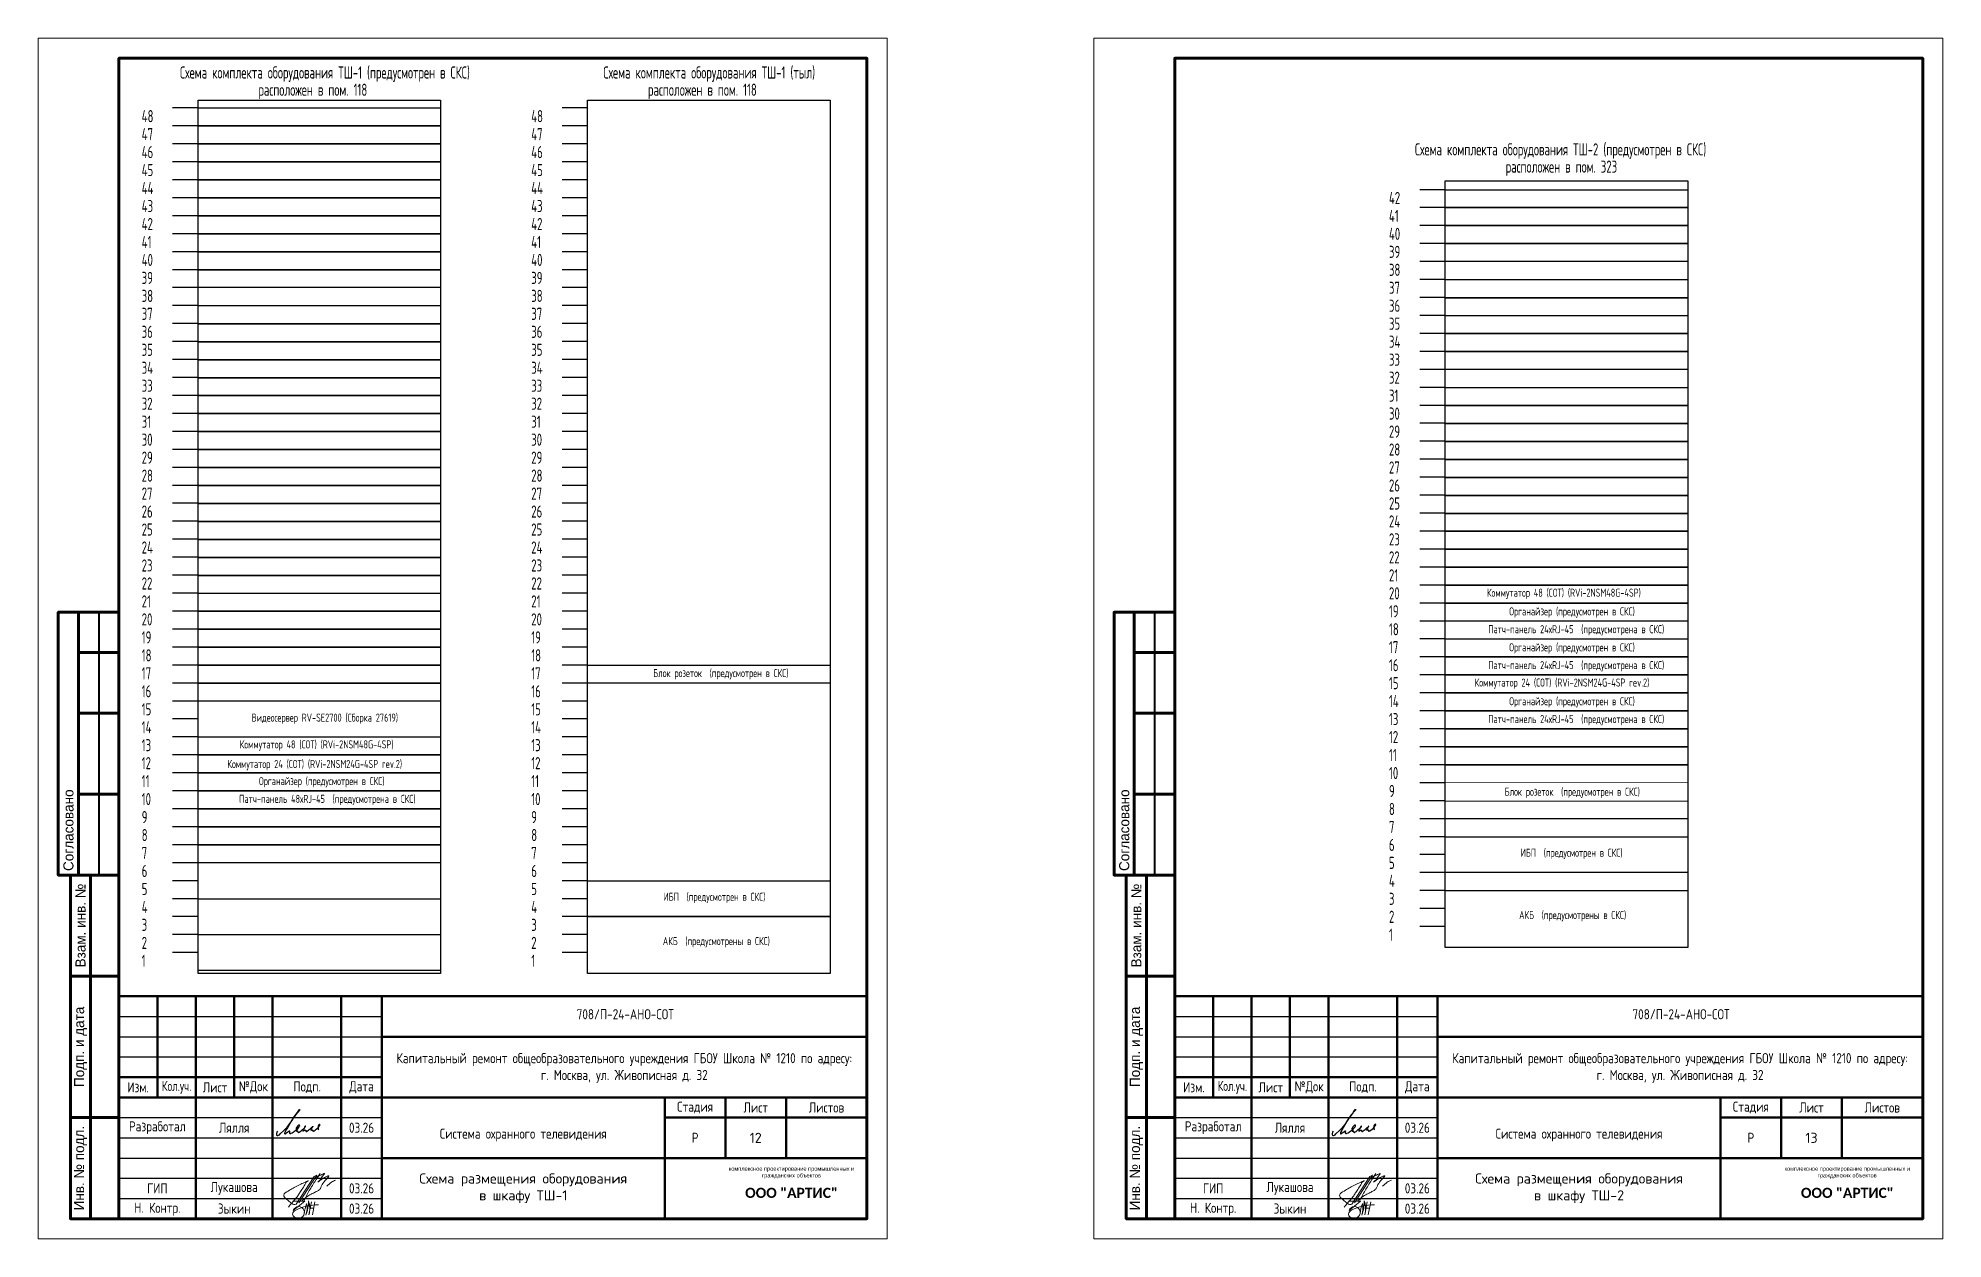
# Model space of a CAD drawing. Header units: millimetres. Extents: x -495897 to 1376592, y -28539 to 470976.
# Drawn here: x 518048 to 565162, y 242867 to 272567 of the extents above; entities that cross this region are included whole.
import ezdxf
from ezdxf.enums import TextEntityAlignment as Align

# ---------------------------------------------------------------- set-up
doc = ezdxf.new("R2010")
doc.units = ezdxf.units.MM
doc.set_wipeout_variables(frame=1)
for name, color, linetype in [('_0', 7, 'Continuous'), ('__НАДПИСИ', 7, 'Continuous'), ('TEXT1', 7, 'Continuous'), ('стена', 20, 'Continuous')]:
    doc.layers.add(name, color=color, linetype=linetype)
doc.layers.add('__ФОРМАТ', color=7, linetype='Continuous', lineweight=40)
doc.layers.add('Подписи', color=7, linetype='Continuous', lineweight=13)
doc.layers.add('Границы листа', color=7, linetype='Continuous', lineweight=0, plot=False)
doc.layers.add('ОФ_подписи', color=5, linetype='Continuous', lineweight=13, true_color=0x0000ff)
doc.styles.add('GOST 2.304 type A', font='', dxfattribs={"height": 250})
doc.styles.add('ICOCPEUR', font='isocpeur.ttf', dxfattribs={"height": 250})
doc.styles.add('ISOCPEUR', font='isocpeur.ttf', dxfattribs={"width": 0.9, "height": 350})
doc.styles.add('Mipgost_5', font='', dxfattribs={"height": 250})
doc.styles.add('RubezhCAD', font='', dxfattribs={"oblique": 10})
doc.styles.get("Standard").update_dxf_attribs({"font": ''})
doc.styles.add('ГОСТ 2.304', font='')
doc.styles.get('GOST 2.304 type A').set_extended_font_data('GOST 2.304 type A')
doc.styles.get('Mipgost_5').set_extended_font_data('Mipgost')
doc.styles.get('RubezhCAD').set_extended_font_data('GOST type A')
doc.styles.get('Standard').set_extended_font_data('GOST type B')
doc.styles.get('ГОСТ 2.304').set_extended_font_data('GOST 2.304 type A')

msp = doc.modelspace()

# ---------------------------------------------------------------- texts
at = {"color": 0, "style": 'RubezhCAD', "width": 0.8}
for s, height, p in [('Схема комплекта оборудования ТШ-1 (предусмотрен в СКС)', 300, (521558.117, 271566.561)), ('Схема комплекта оборудования ТШ-1 (тыл)', 300, (532030.335, 271566.561)), ('расположен в пом. 118', 300, (523497.147, 271140.14)), ('расположен в пом. 118', 300, (533132.195, 271140.14)), ('48', 300, (520610.368, 270485.769)), ('48', 300, (530245.416, 270485.769)), ('47', 300, (520610.368, 270041.269)), ('47', 300, (530245.416, 270041.269)), ('Схема комплекта оборудования ТШ-2 (предусмотрен в СКС)', 300, (552102.614, 269664.559)), ('46', 300, (520610.368, 269596.769)), ('46', 300, (530245.416, 269596.769)), ('расположен в пом. 323', 300, (554347.373, 269238.138)), ('45', 300, (520610.368, 269152.269)), ('45', 300, (530245.416, 269152.269)), ('44', 300, (520610.368, 268707.769)), ('43', 300, (520610.368, 268263.269)), ('44', 300, (530245.416, 268707.769)), ('43', 300, (530245.416, 268263.269)), ('42', 300, (551460.594, 268463.75)), ('42', 300, (520610.368, 267818.769)), ('42', 300, (530245.416, 267818.769)), ('41', 300, (551460.594, 268019.25)), ('41', 300, (520610.368, 267374.269)), ('41', 300, (530245.416, 267374.269)), ('40', 300, (551460.594, 267574.75)), ('40', 300, (520610.368, 266929.769)), ('40', 300, (530245.416, 266929.769)), ('39', 300, (551460.594, 267130.25)), ('39', 300, (520610.368, 266485.269)), ('39', 300, (530245.416, 266485.269)), ('38', 300, (551460.594, 266685.75)), ('38', 300, (520610.368, 266040.769)), ('38', 300, (530245.416, 266040.769)), ('37', 300, (551460.594, 266241.25)), ('37', 300, (520610.368, 265596.269)), ('37', 300, (530245.416, 265596.269)), ('36', 300, (551460.594, 265796.75)), ('36', 300, (520610.368, 265151.769)), ('36', 300, (530245.416, 265151.769)), ('35', 300, (551460.594, 265352.25)), ('35', 300, (520610.368, 264707.269)), ('35', 300, (530245.416, 264707.269)), ('34', 300, (551460.594, 264907.75)), ('34', 300, (520610.368, 264262.769)), ('34', 300, (530245.416, 264262.769)), ('33', 300, (551460.594, 264463.25)), ('32', 300, (551460.594, 264018.75)), ('33', 300, (520610.368, 263818.269)), ('33', 300, (530245.416, 263818.269)), ('31', 300, (551460.594, 263574.25)), ('32', 300, (520610.368, 263373.769)), ('32', 300, (530245.416, 263373.769)), ('30', 300, (551460.594, 263129.75)), ('31', 300, (520610.368, 262929.269)), ('31', 300, (530245.416, 262929.269)), ('29', 300, (551460.594, 262685.25)), ('30', 300, (520610.368, 262484.769)), ('30', 300, (530245.416, 262484.769)), ('28', 300, (551460.594, 262240.75)), ('29', 300, (520610.368, 262040.269)), ('29', 300, (530245.416, 262040.269)), ('27', 300, (551460.594, 261796.25)), ('28', 300, (520610.368, 261595.769)), ('28', 300, (530245.416, 261595.769)), ('26', 300, (551460.594, 261351.75)), ('27', 300, (520610.368, 261151.269)), ('27', 300, (530245.416, 261151.269)), ('25', 300, (551460.594, 260907.25)), ('26', 300, (520610.368, 260706.769)), ('25', 300, (520610.368, 260262.269)), ('26', 300, (530245.416, 260706.769)), ('25', 300, (530245.416, 260262.269)), ('24', 300, (551460.594, 260462.75)), ('24', 300, (520610.368, 259817.769)), ('24', 300, (530245.416, 259817.769)), ('23', 300, (551460.594, 260018.25)), ('23', 300, (520610.368, 259373.269)), ('23', 300, (530245.416, 259373.269)), ('22', 300, (551460.594, 259573.75)), ('22', 300, (520610.368, 258928.769)), ('22', 300, (530245.416, 258928.769)), ('21', 300, (551460.594, 259129.25)), ('21', 300, (520610.368, 258484.269)), ('21', 300, (530245.416, 258484.269)), ('20', 300, (551460.594, 258684.75)), ('20', 300, (520610.368, 258039.769)), ('20', 300, (530245.416, 258039.769)), ('19', 300, (551460.594, 258240.25)), ('19', 300, (520610.368, 257595.269)), ('19', 300, (530245.416, 257595.269)), ('18', 300, (551460.594, 257795.75)), ('18', 300, (520610.368, 257150.769)), ('18', 300, (530245.416, 257150.769)), ('17', 300, (551460.594, 257351.25)), ('17', 300, (520610.368, 256706.269)), ('17', 300, (530245.416, 256706.269)), ('Блок розеток  (предусмотрен в СКС)', 200, (533262.007, 256761.863)), ('16', 300, (551460.594, 256906.75)), ('16', 300, (520610.368, 256261.769)), ('16', 300, (530245.416, 256261.769)), ('15', 300, (551460.594, 256462.25)), ('14', 300, (551460.594, 256017.75)), ('15', 300, (520610.368, 255817.269)), ('Видеосервер RV-SE2700 (Сборка 27619)', 200, (523328.785, 255660.122)), ('15', 300, (530245.416, 255817.269)), ('13', 300, (551460.594, 255573.25)), ('14', 300, (520610.368, 255372.769)), ('14', 300, (530245.416, 255372.769)), ('12', 300, (551460.594, 255128.75)), ('13', 300, (520610.368, 254928.269)), ('13', 300, (530245.416, 254928.269)), ('11', 300, (551460.594, 254684.25)), ('12', 300, (520610.368, 254483.769)), ('12', 300, (530245.416, 254483.769)), ('10', 300, (551460.594, 254239.75)), ('11', 300, (520610.368, 254039.269)), ('11', 300, (530245.416, 254039.269)), ('9', 300, (551460.594, 253795.25)), ('10', 300, (520610.368, 253594.769)), ('10', 300, (530245.416, 253594.769)), ('8', 300, (551460.594, 253350.75)), ('9', 300, (520610.368, 253150.269)), ('8', 300, (520610.368, 252705.769)), ('9', 300, (530245.416, 253150.269)), ('8', 300, (530245.416, 252705.769)), ('7', 300, (551460.594, 252906.25)), ('7', 300, (520610.368, 252261.269)), ('7', 300, (530245.416, 252261.269)), ('6', 300, (551460.594, 252461.75)), ('ИБП  (предусмотрен в СКС)', 200, (554718.361, 252318.479)), ('6', 300, (520610.368, 251816.769)), ('6', 300, (530245.416, 251816.769)), ('5', 300, (551460.594, 252017.25)), ('5', 300, (520610.368, 251372.269)), ('5', 300, (530245.416, 251372.269)), ('4', 300, (551460.594, 251572.75)), ('4', 300, (520610.368, 250927.769)), ('4', 300, (530245.416, 250927.769)), ('ИБП  (предусмотрен в СКС)', 200, (533516.308, 251228.998)), ('3', 300, (551460.594, 251128.25)), ('3', 300, (520610.368, 250483.269)), ('3', 300, (530245.416, 250483.269)), ('2', 300, (551460.594, 250683.75)), ('2', 300, (520610.368, 250038.769)), ('2', 300, (530245.416, 250038.769)), ('1', 300, (551460.594, 250239.25)), ('1', 300, (520610.368, 249594.269)), ('1', 300, (530245.416, 249594.269))]:
    msp.add_text(s, height=height, dxfattribs=at).set_placement(p)
at = {"layer": 'TEXT1', "char_height": 250, "attachment_point": 5, "style": 'ICOCPEUR'}
for s, insert, width in [('{\\C0;12}', (535797.88, 245366.983), 1500), ('{\\C0;13}', (561912.342, 245366.983), 1500), ('\\A1;{\\C0;Схема размещения оборудования \\Pв шкафу ТШ-1}', (530047.88, 244118.691), 7000), ('\\A1;{\\C0;Схема размещения оборудования \\Pв шкафу ТШ-2}', (556162.342, 244118.691), 7000)]:
    msp.add_mtext(s, dxfattribs=dict(at, insert=insert, width=width))

# ---------------------------------------------------------------- blocks, each defined once
blk = doc.blocks.new('*U993')
for p, q in [((5, 155), (5, 90)), ((15, 155), (15, 90))]:
    blk.add_line(p, q)
at = {"lineweight": -2}
for p, q in [((10, 155), (10, 90)), ((10, 145), (20, 145)), ((10, 130), (20, 130)), ((10, 110), (20, 110)), ((13, 90), (13, 5)), ((8, 65), (20, 65)), ((8, 30), (20, 30))]:
    blk.add_line(p, q, dxfattribs=at)
blk.add_lwpolyline([(20, 5), (205, 5), (205, 292), (20, 292)], close=True, dxfattribs=at)
for points in [[(20, 155), (5, 155), (5, 90), (8, 90)], [(20, 5), (8, 5), (8, 90), (20, 90)]]:
    blk.add_lwpolyline(points, dxfattribs=at)
at = {"layer": 'Границы листа'}
blk.add_lwpolyline([(210, 0), (0, 0), (0, 297), (210, 297)], close=True, dxfattribs=at)
at = {"lineweight": 30, "style": 'Mipgost_5'}
blk.add_text('Согласовано', height=2.5, rotation=90, dxfattribs=at).set_placement((7.5, 91), align=Align.MIDDLE_LEFT)
for s, p in [('Взам. инв. №', (10.5, 77.5)), ('Подп. и дата', (10.5, 47.5)), ('Инв. № подл.', (10.5, 17.5))]:
    blk.add_text(s, height=2.5, rotation=90, dxfattribs=at).set_placement(p, align=Align.MIDDLE)
at = {"lineweight": 13, "oblique": 10, "flags": 8}
blk.add_attdef('ФОРМАТ', (170.94, 1.12), '', height=3, dxfattribs=at)
blk = doc.blocks.new('П_Зыкин')
at = {"layer": 'ОФ_подписи', "color": 5, "ltscale": 100, "transparency": 33554687}
for p, q in [((142, 249), (62, -174)), ((102, 37), (218, 37)), ((258, 249), (178, -174))]:
    blk.add_line(p, q, dxfattribs=at)
blk.add_lwpolyline([(-462, 273), (-74, 273), (-446, -30)], dxfattribs=at)
for centre, radius, start, end in [((-271, -94), 186, 314.23929, 159.93483), ((345, -1372), 1523, 88.87583, 117.8788), ((1109, -252), 1204, 158.75935, 174.23097), ((-1024, 224), 1068, 337.81444, 2.88593), ((-849, 72), 852, 342.83077, 7.48151), ((-9, 182), 4.48, 8.96906, 155.65511), ((-643, 22), 732, 344.4555, 20.46196), ((-318, -169), 151, 108.7568, 173.42509), ((-287, -115), 185, 191.53585, 322.35119)]:
    blk.add_arc(centre, radius, start, end, dxfattribs=at)
blk = doc.blocks.new('П_Лукашова')
at = {"layer": 'ОФ_подписи', "color": 5}
for p, q in [((221, 339), (-221, -339)), ((286, 371), (-156, -307)), ((283, 370), (218, 338))]:
    blk.add_line(p, q, dxfattribs=at)
for points in [[(-221, -339), (-276, -344), (-368, -289), (-446, -221), (-505, -166), (-522, -116), (-412, -16), (-295, 56), (-173, 120), (-49, 179), (33, 216), (87, 237), (52, 221), (11, 167), (-59, 51), (-126, -52), (-177, -132), (-256, -231), (-409, -409)], [(360, 20), (294, -18), (203, -65), (91, -124), (-73, -248)], [(366, 415), (236, 213), (85, -37), (-50, -300)], [(221, 301), (344, 360), (434, 401), (475, 416), (464, 395), (420, 336), (342, 232), (310, 203), (337, 221), (420, 283), (490, 322), (558, 352), (576, 358), (491, 240), (403, 113), (374, 49), (360, 20)], [(530, 102), (646, 199), (748, 254)]]:
    blk.add_spline(points, degree=3, dxfattribs=at)
blk = doc.blocks.new('штамп')
at = {"layer": '__ФОРМАТ', "linetype": 'Continuous', "lineweight": 50}
for p, q in [((531929, 45357), (531929, 50857)), ((531929, 50857), (550429, 50857)), ((532879, 48357), (532879, 50857)), ((533829, 45357), (533829, 50857)), ((534779, 48357), (534779, 50857)), ((535729, 45357), (535729, 50857)), ((537429, 45357), (537429, 50857)), ((538429, 45357), (538429, 50857)), ((550429, 45357), (550429, 50857)), ((538429, 49857), (550429, 49857)), ((531929, 48857), (538429, 48857)), ((531929, 48357), (550429, 48357)), ((545429, 45357), (545429, 48357)), ((546929, 46857), (546929, 48357)), ((548429, 46857), (548429, 48357)), ((545429, 47857), (550429, 47857)), ((538429, 46857), (550429, 46857)), ((531929, 45357), (550429, 45357))]:
    blk.add_line(p, q, dxfattribs=at)
at = {"layer": '__ФОРМАТ', "linetype": 'Continuous', "lineweight": -2}
for p, q in [((531929, 50357), (538429, 50357)), ((531929, 49857), (538429, 49857)), ((531929, 49357), (538429, 49357)), ((531929, 48857), (538429, 48857)), ((531929, 47857), (538429, 47857)), ((531929, 47357), (538429, 47357)), ((531929, 46857), (538429, 46857)), ((538429, 46857), (550429, 46857)), ((531929, 46357), (538429, 46357)), ((531929, 45857), (538429, 45857))]:
    blk.add_line(p, q, dxfattribs=at)
at = {"layer": 'Подписи', "color": 5, "lineweight": 25}
blk.add_lwpolyline([(535847, 47525), (535833, 47500), (535823, 47461), (535824, 47440), (535829, 47423), (535840, 47414), (535857, 47413), (535876, 47421), (535897, 47435), (535917, 47454), (536005, 47539), (536088, 47624), (536142, 47690), (536203, 47776), (536266, 47874), (536323, 47953), (536362, 48009), (536395, 48059), (536405, 48060), (536397, 48045), (536295, 47925), (536205, 47790), (536095, 47603), (536059, 47544), (536038, 47506), (536029, 47485), (536027, 47473), (536027, 47462), (536031, 47457), (536037, 47454), (536045, 47456), (536057, 47466), (536072, 47479), (536107, 47506), (536133, 47525), (536147, 47532), (536152, 47532), (536153, 47529), (536150, 47520), (536147, 47504), (536146, 47491), (536148, 47479), (536150, 47471), (536157, 47465), (536166, 47462), (536178, 47464), (536189, 47469), (536215, 47480), (536240, 47498), (536281, 47529), (536306, 47550), (536324, 47567), (536342, 47582), (536372, 47609), (536388, 47629), (536397, 47646), (536399, 47657), (536398, 47666), (536393, 47671), (536383, 47671), (536372, 47667), (536356, 47653), (536336, 47632), (536323, 47612), (536313, 47599), (536309, 47587), (536310, 47579), (536315, 47575), (536326, 47579), (536335, 47585), (536344, 47592), (536348, 47595), (536352, 47596), (536354, 47595), (536355, 47592), (536349, 47583), (536342, 47575), (536334, 47561), (536326, 47547), (536322, 47538), (536320, 47531), (536321, 47523), (536325, 47519), (536328, 47519), (536333, 47524), (536338, 47527), (536344, 47526), (536346, 47520), (536351, 47508), (536355, 47498), (536359, 47493), (536366, 47491), (536375, 47491), (536385, 47497), (536412, 47513), (536436, 47532), (536466, 47559), (536491, 47583), (536517, 47607), (536529, 47621), (536545, 47642), (536547, 47643), (536546, 47644), (536543, 47644), (536541, 47642), (536538, 47637), (536499, 47577), (536491, 47558), (536482, 47544), (536480, 47535), (536479, 47529), (536481, 47524), (536483, 47522), (536489, 47523), (536494, 47526), (536502, 47532), (536512, 47539), (536522, 47544), (536530, 47548), (536541, 47549), (536547, 47546), (536550, 47541), (536551, 47531), (536552, 47525), (536553, 47521), (536558, 47517), (536562, 47515), (536568, 47515), (536575, 47517), (536583, 47523), (536596, 47533), (536617, 47547), (536636, 47561), (536659, 47583), (536688, 47609), (536702, 47620), (536713, 47630), (536721, 47636), (536727, 47641), (536727, 47643), (536726, 47644), (536723, 47643), (536720, 47638), (536715, 47629), (536693, 47594), (536681, 47575), (536676, 47566), (536674, 47557), (536677, 47551), (536679, 47547), (536684, 47546), (536689, 47549), (536695, 47552), (536700, 47554), (536709, 47554), (536716, 47551), (536717, 47545), (536719, 47535), (536721, 47527), (536725, 47524), (536731, 47520), (536741, 47523), (536747, 47528), (536757, 47534), (536779, 47550), (536809, 47572), (536842, 47600), (536865, 47623), (536880, 47642), (536895, 47664), (536899, 47675), (536901, 47684), (536898, 47689), (536891, 47693), (536881, 47689), (536873, 47682), (536862, 47668), (536856, 47654), (536855, 47638), (536856, 47622), (536856, 47598), (536858, 47583), (536860, 47572), (536864, 47560), (536871, 47551)], dxfattribs=at)
at = {"layer": 'ОФ_подписи'}
for name, p, xscale, yscale, zscale in [('П_Лукашова', (536533, 46057), 1.010226427429054, 1.010226427429054, 1.010226427429054), ('П_Зыкин', (536581, 45585), 0.7621923841183493, 0.7621923841183493, 0.7621923841183493)]:
    blk.add_blockref(name, p, dxfattribs=dict(at, xscale=xscale, yscale=yscale, zscale=zscale))
at = {"transparency": 33554687, "attachment_point": 5, "style": 'ГОСТ 2.304'}
for s, insert, char_height, width in [('{\\fArial|b0|i0|c204|p34;комплексное проектирование промышленных и гражданских объектов}', (548563, 46495), 100, 3372.21), ('{\\fCorbel Light|b1|i0|c204|p34;ООО "АРТИС"}', (548563, 45995), 250, 4171.2)]:
    blk.add_mtext(s, dxfattribs=dict(at, insert=insert, char_height=char_height, width=width))
at = {"layer": '__НАДПИСИ', "lineweight": 9, "ltscale": 2, "style": 'ISOCPEUR', "flags": 1}
blk.add_attdef('NOTATION', (548864, 51134), '', height=250, dxfattribs=at)
at = {"layer": '__НАДПИСИ', "lineweight": 9, "ltscale": 2, "style": 'RubezhCAD', "oblique": 10}
blk.add_attdef('SHEET', text='', height=250, dxfattribs=at).set_placement((547679, 47357), align=Align.MIDDLE_CENTER)
at = {"layer": '__ФОРМАТ', "color": 7, "linetype": 'Continuous', "lineweight": 20, "char_height": 250, "attachment_point": 5, "style": 'GOST 2.304 type A'}
for s, insert, width in [('Капитальный ремонт общеобразовательного учреждения ГБОУ Школа № 1210 по адресу:      \\Pг. Москва, ул. Живописная д. 32', (544429, 49085), 12000), ('\\pi-7.5,l7.5,t7.5;{\\W0.9;\\C256;Кол.уч.}', (533354, 48607), 950)]:
    blk.add_mtext(s, dxfattribs=dict(at, insert=insert, width=width))
for s, insert, width, line_spacing_factor in [('\\pi-7.5,l7.5,t7.5;{\\C256;Изм.}', (532404, 48607), 950, 1.2), ('\\pi-7.5,l7.5,t7.5;{\\C256;Лист}', (534304, 48607), 950, 1.2), ('\\pi-7.5,l7.5,t7.5;{\\C256;№Док}', (535254, 48607), 950, 1.2), ('\\pi-7.5,l7.5,t7.5;{\\C256;Подп.}', (536584, 48607), 1710.72, 1.2), ('\\pi-7.5,l7.5,t7.5;{\\C256;Дата}', (537929, 48607), 1000, 1.2), ('\\pi-7.5,l7.5,t7.5;{\\C256;Стадия}', (546179, 48107), 1500, 1.2), ('\\pi-7.5,l7.5,t7.5;{\\C256;Лист}', (547679, 48107), 1500, 1.2), ('\\pi-7.5,l7.5,t7.5;{\\C256;Листов}', (549429, 48107), 2000, 1.2), ('\\pi-7.5,l7.5,t7.5;{\\C256;Разработал}', (532879, 47607), 1900, 1.2), ('{\\C256;Лялля}', (534779, 47607), 1900, 1.2), ('{\\C256;03.26}', (537929, 47607), 1000, 1.2), ('Система охранного телевидения', (541929, 47427), 6828.82, 0.85), ('\\pi-750,l750,t750;{\\C256;Р}', (546179, 47357), 1500, 1.2), ('\\pi-7.5,l7.5,t7.5;{\\C256;ГИП}', (532879, 46107), 1900, 1.2), ('{\\C256;Лукашова}', (534779, 46107), 1900, 1.2), ('{\\C256;03.26}', (537929, 46107), 1000, 1.2), ('{\\C256;Н. Контр. }', (532879, 45592), 1900, 1.2), ('\\pi-750,l750,t750;{\\C256;Зыкин}', (534779, 45607), 1900, 1.2), ('{\\C256;03.26}', (537929, 45607), 1000, 1.2)]:
    blk.add_mtext(s, dxfattribs=dict(at, insert=insert, width=width, line_spacing_factor=line_spacing_factor))
at = {"layer": 'стена', "color": 18, "true_color": 0x000000, "insert": (543249, 50539), "char_height": 250, "width": 3851.47, "attachment_point": 1, "style": 'GOST 2.304 type A'}
blk.add_mtext('708/П-24-АНО-СОТ', dxfattribs=at)

# ---------------------------------------------------------------- linework, layer by layer
msp.add_line((522003.093, 251281.643), (528003.093, 251281.643))
for points in [[(522003.093, 271035.592), (528003.093, 271035.592), (528003.093, 249432.892), (522003.093, 249432.892)], [(531638.141, 271035.592), (537638.141, 271035.592), (537638.141, 249432.892), (531638.141, 249432.892)], [(522003.093, 270839.643), (528001.359, 270839.643), (528001.359, 270395.143), (522003.093, 270395.143)], [(522003.093, 270395.143), (528001.359, 270395.143), (528001.359, 269950.643), (522003.093, 269950.643)], [(522003.093, 269950.643), (528001.359, 269950.643), (528001.359, 269506.143), (522003.093, 269506.143)], [(522003.093, 269506.143), (528001.359, 269506.143), (528001.359, 269061.643), (522003.093, 269061.643)], [(522003.093, 269061.643), (528001.359, 269061.643), (528001.359, 268617.143), (522003.093, 268617.143)], [(531638.141, 257060.143), (537636.406, 257060.143), (537636.406, 256615.643), (531638.141, 256615.643)], [(552853.319, 253704.624), (558851.584, 253704.624), (558851.584, 253260.124), (552853.319, 253260.124)], [(552853.319, 252815.624), (558851.584, 252815.624), (558851.584, 251926.624), (552853.319, 251926.624)], [(522003.093, 250392.643), (528001.359, 250392.643), (528001.359, 249503.643), (522003.093, 249503.643)]]:
    msp.add_lwpolyline(points, close=True)
for points in [[(522003.093, 270839.643), (521371.361, 270839.643)], [(531638.141, 270839.643), (531006.409, 270839.643)], [(522003.093, 270395.143), (521371.361, 270395.143)], [(531638.141, 270395.143), (531006.409, 270395.143)], [(522003.093, 269950.643), (521371.361, 269950.643)], [(522003.093, 269506.143), (521371.361, 269506.143)], [(531638.141, 269950.643), (531006.409, 269950.643)], [(531638.141, 269506.143), (531006.409, 269506.143)], [(522003.093, 269061.643), (521371.361, 269061.643)], [(531638.141, 269061.643), (531006.409, 269061.643)], [(522003.093, 268617.143), (521371.361, 268617.143)], [(531638.141, 268617.143), (531006.409, 268617.143)], [(552853.319, 268817.624), (552221.586, 268817.624)], [(522003.093, 268172.643), (521371.361, 268172.643)], [(531638.141, 268172.643), (531006.409, 268172.643)], [(552853.319, 268373.124), (552221.586, 268373.124)], [(522003.093, 267728.143), (521371.361, 267728.143)], [(531638.141, 267728.143), (531006.409, 267728.143)], [(552853.319, 267928.624), (552221.586, 267928.624)], [(522003.093, 267283.643), (521371.361, 267283.643)], [(531638.141, 267283.643), (531006.409, 267283.643)], [(552853.319, 267484.124), (552221.586, 267484.124)], [(522003.093, 266839.143), (521371.361, 266839.143)], [(531638.141, 266839.143), (531006.409, 266839.143)], [(552853.319, 267039.624), (552221.586, 267039.624)], [(522003.093, 266394.643), (521371.361, 266394.643)], [(531638.141, 266394.643), (531006.409, 266394.643)], [(552853.319, 266595.124), (552221.586, 266595.124)], [(522003.093, 265950.143), (521371.361, 265950.143)], [(531638.141, 265950.143), (531006.409, 265950.143)], [(552853.319, 266150.624), (552221.586, 266150.624)], [(522003.093, 265505.643), (521371.361, 265505.643)], [(531638.141, 265505.643), (531006.409, 265505.643)], [(552853.319, 265706.124), (552221.586, 265706.124)], [(552853.319, 265261.624), (552221.586, 265261.624)], [(522003.093, 265061.143), (521371.361, 265061.143)], [(531638.141, 265061.143), (531006.409, 265061.143)], [(552853.319, 264817.124), (552221.586, 264817.124)], [(522003.093, 264616.643), (521371.361, 264616.643)], [(531638.141, 264616.643), (531006.409, 264616.643)], [(552853.319, 264372.624), (552221.586, 264372.624)], [(522003.093, 264172.143), (521371.361, 264172.143)], [(531638.141, 264172.143), (531006.409, 264172.143)], [(552853.319, 263928.124), (552221.586, 263928.124)], [(522003.093, 263727.643), (521371.361, 263727.643)], [(531638.141, 263727.643), (531006.409, 263727.643)], [(552853.319, 263483.624), (552221.586, 263483.624)], [(522003.093, 263283.143), (521371.361, 263283.143)], [(531638.141, 263283.143), (531006.409, 263283.143)], [(552853.319, 263039.124), (552221.586, 263039.124)], [(522003.093, 262838.643), (521371.361, 262838.643)], [(531638.141, 262838.643), (531006.409, 262838.643)], [(552853.319, 262594.624), (552221.586, 262594.624)], [(522003.093, 262394.143), (521371.361, 262394.143)], [(531638.141, 262394.143), (531006.409, 262394.143)], [(552853.319, 262150.124), (552221.586, 262150.124)], [(522003.093, 261949.643), (521371.361, 261949.643)], [(522003.093, 261505.143), (521371.361, 261505.143)], [(531638.141, 261949.643), (531006.409, 261949.643)], [(531638.141, 261505.143), (531006.409, 261505.143)], [(552853.319, 261705.624), (552221.586, 261705.624)], [(522003.093, 261060.643), (521371.361, 261060.643)], [(531638.141, 261060.643), (531006.409, 261060.643)], [(552853.319, 261261.124), (552221.586, 261261.124)], [(522003.093, 260616.143), (521371.361, 260616.143)], [(531638.141, 260616.143), (531006.409, 260616.143)], [(552853.319, 260816.624), (552221.586, 260816.624)], [(522003.093, 260171.643), (521371.361, 260171.643)], [(531638.141, 260171.643), (531006.409, 260171.643)], [(552853.319, 260372.124), (552221.586, 260372.124)], [(522003.093, 259727.143), (521371.361, 259727.143)], [(531638.141, 259727.143), (531006.409, 259727.143)], [(552853.319, 259927.624), (552221.586, 259927.624)], [(522003.093, 259282.643), (521371.361, 259282.643)], [(531638.141, 259282.643), (531006.409, 259282.643)], [(552853.319, 259483.124), (552221.586, 259483.124)], [(522003.093, 258838.143), (521371.361, 258838.143)], [(531638.141, 258838.143), (531006.409, 258838.143)], [(552853.319, 259038.624), (552221.586, 259038.624)], [(522003.093, 258393.643), (521371.361, 258393.643)], [(531638.141, 258393.643), (531006.409, 258393.643)], [(552853.319, 258594.124), (552221.586, 258594.124)], [(522003.093, 257949.143), (521371.361, 257949.143)], [(531638.141, 257949.143), (531006.409, 257949.143)], [(552853.319, 258149.624), (552221.586, 258149.624)], [(522003.093, 257504.643), (521371.361, 257504.643)], [(531638.141, 257504.643), (531006.409, 257504.643)], [(552853.319, 257705.124), (552221.586, 257705.124)], [(552853.319, 257260.624), (552221.586, 257260.624)], [(522003.093, 257060.143), (521371.361, 257060.143)], [(531638.141, 257060.143), (531006.409, 257060.143)], [(552853.319, 256816.124), (552221.586, 256816.124)], [(522003.093, 256615.643), (521371.361, 256615.643)], [(531638.141, 256615.643), (531006.409, 256615.643)], [(552853.319, 256371.624), (552221.586, 256371.624)], [(522003.093, 256171.143), (521371.361, 256171.143)], [(531638.141, 256171.143), (531006.409, 256171.143)], [(552853.319, 255927.124), (552221.586, 255927.124)], [(522003.093, 255726.643), (521371.361, 255726.643)], [(531638.141, 255726.643), (531006.409, 255726.643)], [(552853.319, 255482.624), (552221.586, 255482.624)], [(522003.093, 255282.143), (521371.361, 255282.143)], [(531638.141, 255282.143), (531006.409, 255282.143)], [(552853.319, 255038.124), (552221.586, 255038.124)], [(522003.093, 254837.643), (521371.361, 254837.643)], [(531638.141, 254837.643), (531006.409, 254837.643)], [(552853.319, 254593.624), (552221.586, 254593.624)], [(522003.093, 254393.143), (521371.361, 254393.143)], [(522003.093, 253948.643), (521371.361, 253948.643)], [(531638.141, 254393.143), (531006.409, 254393.143)], [(531638.141, 253948.643), (531006.409, 253948.643)], [(552853.319, 254149.124), (552221.586, 254149.124)], [(522003.093, 253504.143), (521371.361, 253504.143)], [(531638.141, 253504.143), (531006.409, 253504.143)], [(552853.319, 253704.624), (552221.586, 253704.624)], [(522003.093, 253059.643), (521371.361, 253059.643)], [(531638.141, 253059.643), (531006.409, 253059.643)], [(552853.319, 253260.124), (552221.586, 253260.124)], [(522003.093, 252615.143), (521371.361, 252615.143)], [(531638.141, 252615.143), (531006.409, 252615.143)], [(552853.319, 252815.624), (552221.586, 252815.624)], [(522003.093, 252170.643), (521371.361, 252170.643)], [(531638.141, 252170.643), (531006.409, 252170.643)], [(552853.319, 252371.124), (552221.586, 252371.124)], [(522003.093, 251726.143), (521371.361, 251726.143)], [(531638.141, 251726.143), (531006.409, 251726.143)], [(552853.319, 251926.624), (552221.586, 251926.624)], [(522003.093, 251281.643), (521371.361, 251281.643)], [(531638.141, 251281.643), (531006.409, 251281.643)], [(552853.319, 251482.124), (552221.586, 251482.124)], [(522003.093, 250837.143), (521371.361, 250837.143)], [(531638.141, 250837.143), (531006.409, 250837.143)], [(552853.319, 251037.624), (552221.586, 251037.624)], [(522003.093, 250392.643), (521371.361, 250392.643)], [(531638.141, 250392.643), (531006.409, 250392.643)], [(552853.319, 250593.124), (552221.586, 250593.124)], [(522003.093, 249948.143), (521371.361, 249948.143)], [(531638.141, 249948.143), (531006.409, 249948.143)]]:
    msp.add_lwpolyline(points)
at = {"layer": '_0'}
for p, q in [((552853.319, 266146.336), (552853.319, 266595.124)), ((552853.319, 266595.124), (558853.319, 266595.124)), ((522003.093, 265950.143), (528003.093, 265950.143)), ((522003.093, 265501.355), (522003.093, 265950.143)), ((531638.141, 265501.355), (531638.141, 265950.143)), ((552853.319, 265697.548), (552853.319, 266146.336)), ((558853.319, 266146.336), (552853.319, 266146.336)), ((552853.319, 266146.336), (558853.319, 266146.336)), ((528003.093, 265501.355), (522003.093, 265501.355)), ((522003.093, 265501.355), (528003.093, 265501.355)), ((522003.093, 265052.568), (522003.093, 265501.355)), ((531638.141, 265052.568), (531638.141, 265501.355)), ((552853.319, 265257.336), (552853.319, 265706.124)), ((552853.319, 265706.124), (558853.319, 265706.124)), ((558853.319, 265697.548), (552853.319, 265697.548)), ((558853.319, 265257.336), (552853.319, 265257.336)), ((522003.093, 265061.143), (528003.093, 265061.143)), ((522003.093, 264612.355), (522003.093, 265061.143)), ((528003.093, 265052.568), (522003.093, 265052.568)), ((531638.141, 264612.355), (531638.141, 265061.143)), ((528003.093, 264612.355), (522003.093, 264612.355))]:
    msp.add_line(p, q, dxfattribs=at)

# ---------------------------------------------------------------- block references
at = {"color": 0}
for p in [(-11880.744, 198009.946), (14233.719, 198009.946)]:
    msp.add_blockref('штамп', p, dxfattribs=at)

msp.set_redraw_order([(e.dxf.handle, doc.entitydb.next_handle()) for e in msp.query("TEXT MTEXT ATTDEF DIMENSION ARC_DIMENSION")])  # texts and dimensions are drawn at this point

# ---------------------------------------------------------------- next in the draw order: wipeouts: each hides what was drawn before it
for points in [[(552853.319, 268817.624), (558851.584, 268817.624), (558851.584, 268373.124), (552853.319, 268373.124)], [(522003.093, 268172.643), (528001.359, 268172.643), (528001.359, 267728.143), (522003.093, 267728.143)], [(522003.093, 265056.855), (528001.359, 265056.855), (528001.359, 264612.355), (522003.093, 264612.355)], [(522003.093, 257949.143), (528001.359, 257949.143), (528001.359, 257504.643), (522003.093, 257504.643)], [(552853.319, 255482.624), (558851.584, 255482.624), (558851.584, 255038.124), (552853.319, 255038.124)], [(552853.319, 254593.624), (558851.584, 254593.624), (558851.584, 254149.124), (552853.319, 254149.124)], [(522003.093, 253504.143), (528001.359, 253504.143), (528001.359, 253059.643), (522003.093, 253059.643)], [(522003.093, 252615.143), (528001.359, 252615.143), (528001.359, 252170.643), (522003.093, 252170.643)], [(552853.319, 251482.124), (558851.584, 251482.124), (558851.584, 250077.872), (552853.319, 250077.872)], [(531638.141, 250837.143), (537636.406, 250837.143), (537636.406, 249432.892), (531638.141, 249432.892)]]:
    msp.add_wipeout(points)

# ---------------------------------------------------------------- next in the draw order: linework, layer by layer
for points in [[(522003.093, 268617.143), (528001.359, 268617.143), (528001.359, 268172.643), (522003.093, 268172.643)], [(552853.319, 268817.624), (558851.584, 268817.624), (558851.584, 268373.124), (552853.319, 268373.124)], [(522003.093, 268172.643), (528001.359, 268172.643), (528001.359, 267728.143), (522003.093, 267728.143)], [(522003.093, 265056.855), (528001.359, 265056.855), (528001.359, 264612.355), (522003.093, 264612.355)], [(522003.093, 257949.143), (528001.359, 257949.143), (528001.359, 257504.643), (522003.093, 257504.643)], [(552853.319, 255482.624), (558851.584, 255482.624), (558851.584, 255038.124), (552853.319, 255038.124)], [(552853.319, 254593.624), (558851.584, 254593.624), (558851.584, 254149.124), (552853.319, 254149.124)], [(552853.319, 254149.124), (558851.584, 254149.124), (558851.584, 253704.624), (552853.319, 253704.624)], [(522003.093, 253504.143), (528001.359, 253504.143), (528001.359, 253059.643), (522003.093, 253059.643)], [(522003.093, 252615.143), (528001.359, 252615.143), (528001.359, 252170.643), (522003.093, 252170.643)], [(531638.141, 251726.143), (537636.406, 251726.143), (537636.406, 250837.143), (531638.141, 250837.143)], [(552853.319, 251482.124), (558851.584, 251482.124), (558851.584, 250077.872), (552853.319, 250077.872)], [(531638.141, 250837.143), (537636.406, 250837.143), (537636.406, 249432.892), (531638.141, 249432.892)]]:
    msp.add_lwpolyline(points, close=True)
at = {"layer": '_0'}
msp.add_line((558853.319, 254149.124), (552853.319, 254149.124), dxfattribs=at)

# ---------------------------------------------------------------- next in the draw order: texts
at = {"color": 0, "style": 'RubezhCAD', "width": 0.8}
for p in [(554680.986, 250777.69), (533500.152, 250132.71)]:
    msp.add_text('АКБ  (предусмотрены в СКС)', height=200, dxfattribs=at).set_placement(p)

# ---------------------------------------------------------------- next in the draw order: wipeouts: each hides what was drawn before it
for points in [[(552853.319, 268373.124), (558851.584, 268373.124), (558851.584, 267928.624), (552853.319, 267928.624)], [(522003.093, 267728.143), (528001.359, 267728.143), (528001.359, 267283.643), (522003.093, 267283.643)], [(522003.093, 264612.355), (528001.359, 264612.355), (528001.359, 264167.855), (522003.093, 264167.855)], [(522003.093, 258393.643), (528001.359, 258393.643), (528001.359, 257949.143), (522003.093, 257949.143)], [(552853.319, 255927.124), (558851.584, 255927.124), (558851.584, 255482.624), (552853.319, 255482.624)], [(552853.319, 255038.124), (558851.584, 255038.124), (558851.584, 254593.624), (552853.319, 254593.624)], [(522003.093, 253948.643), (528001.359, 253948.643), (528001.359, 253504.143), (522003.093, 253504.143)], [(552853.319, 254149.124), (558851.584, 254149.124), (558851.584, 253704.624), (552853.319, 253704.624)], [(522003.093, 253059.643), (528001.359, 253059.643), (528001.359, 252615.143), (522003.093, 252615.143)]]:
    msp.add_wipeout(points)

# ---------------------------------------------------------------- next in the draw order: linework, layer by layer
for points in [[(552853.319, 268373.124), (558851.584, 268373.124), (558851.584, 267928.624), (552853.319, 267928.624)], [(522003.093, 267728.143), (528001.359, 267728.143), (528001.359, 267283.643), (522003.093, 267283.643)], [(522003.093, 264612.355), (528001.359, 264612.355), (528001.359, 264167.855), (522003.093, 264167.855)], [(522003.093, 258393.643), (528001.359, 258393.643), (528001.359, 257949.143), (522003.093, 257949.143)], [(552853.319, 255927.124), (558851.584, 255927.124), (558851.584, 255482.624), (552853.319, 255482.624)], [(552853.319, 255038.124), (558851.584, 255038.124), (558851.584, 254593.624), (552853.319, 254593.624)], [(522003.093, 253948.643), (528001.359, 253948.643), (528001.359, 253504.143), (522003.093, 253504.143)], [(522003.093, 253059.643), (528001.359, 253059.643), (528001.359, 252615.143), (522003.093, 252615.143)]]:
    msp.add_lwpolyline(points, close=True)

# ---------------------------------------------------------------- next in the draw order: texts
msp.add_text('Блок розеток  (предусмотрен в СКС)', height=200, dxfattribs=at).set_placement((554321.747, 253827.575))

# ---------------------------------------------------------------- next in the draw order: wipeouts: each hides what was drawn before it
for points in [[(552853.319, 267928.624), (558851.584, 267928.624), (558851.584, 267484.124), (552853.319, 267484.124)], [(522003.093, 267283.643), (528001.359, 267283.643), (528001.359, 266839.143), (522003.093, 266839.143)], [(522003.093, 264167.855), (528001.359, 264167.855), (528001.359, 263723.355), (522003.093, 263723.355)], [(522003.093, 258838.143), (528001.359, 258838.143), (528001.359, 258393.643), (522003.093, 258393.643)], [(552853.319, 256371.624), (558851.584, 256371.624), (558851.584, 255927.124), (552853.319, 255927.124)], [(522003.093, 254393.143), (528001.359, 254393.143), (528001.359, 253948.643), (522003.093, 253948.643)]]:
    msp.add_wipeout(points)

# ---------------------------------------------------------------- next in the draw order: linework, layer by layer
for points in [[(552853.319, 267928.624), (558851.584, 267928.624), (558851.584, 267484.124), (552853.319, 267484.124)], [(522003.093, 267283.643), (528001.359, 267283.643), (528001.359, 266839.143), (522003.093, 266839.143)], [(522003.093, 264167.855), (528001.359, 264167.855), (528001.359, 263723.355), (522003.093, 263723.355)], [(522003.093, 258838.143), (528001.359, 258838.143), (528001.359, 258393.643), (522003.093, 258393.643)], [(552853.319, 256371.624), (558851.584, 256371.624), (558851.584, 255927.124), (552853.319, 255927.124)], [(522003.093, 254393.143), (528001.359, 254393.143), (528001.359, 253948.643), (522003.093, 253948.643)]]:
    msp.add_lwpolyline(points, close=True)

# ---------------------------------------------------------------- next in the draw order: texts
for s, p in [('Патч-панель 24хRJ-45  (предусмотрена в СКС)', (553915.183, 255625.039)), ('Патч-панель 48хRJ-45  (предусмотрена в СКС)', (523020.268, 253650.846))]:
    msp.add_text(s, height=200, dxfattribs=at).set_placement(p)

# ---------------------------------------------------------------- next in the draw order: wipeouts: each hides what was drawn before it
for points in [[(552853.319, 267484.124), (558851.584, 267484.124), (558851.584, 267039.624), (552853.319, 267039.624)], [(522003.093, 266839.143), (528001.359, 266839.143), (528001.359, 266394.643), (522003.093, 266394.643)], [(522003.093, 263723.355), (528001.359, 263723.355), (528001.359, 263278.855), (522003.093, 263278.855)], [(552853.319, 256816.124), (558851.584, 256816.124), (558851.584, 256371.624), (552853.319, 256371.624)], [(522003.093, 254837.643), (528001.359, 254837.643), (528001.359, 254393.143), (522003.093, 254393.143)]]:
    msp.add_wipeout(points)

# ---------------------------------------------------------------- next in the draw order: linework, layer by layer
for points in [[(552853.319, 267484.124), (558851.584, 267484.124), (558851.584, 267039.624), (552853.319, 267039.624)], [(522003.093, 266839.143), (528001.359, 266839.143), (528001.359, 266394.643), (522003.093, 266394.643)], [(522003.093, 263723.355), (528001.359, 263723.355), (528001.359, 263278.855), (522003.093, 263278.855)], [(552853.319, 256816.124), (558851.584, 256816.124), (558851.584, 256371.624), (552853.319, 256371.624)], [(522003.093, 254837.643), (528001.359, 254837.643), (528001.359, 254393.143), (522003.093, 254393.143)]]:
    msp.add_lwpolyline(points, close=True)

# ---------------------------------------------------------------- next in the draw order: texts
for p in [(554436.779, 256065.252), (523511.236, 254091.059)]:
    msp.add_text('Органайзер (предусмотрен в СКС)', height=200, dxfattribs=at).set_placement(p)

# ---------------------------------------------------------------- next in the draw order: wipeouts: each hides what was drawn before it
for points in [[(522003.093, 263278.855), (528001.359, 263278.855), (528001.359, 262834.355), (522003.093, 262834.355)], [(552853.319, 257260.624), (558851.584, 257260.624), (558851.584, 256816.124), (552853.319, 256816.124)], [(522003.093, 255282.143), (528001.359, 255282.143), (528001.359, 254837.643), (522003.093, 254837.643)]]:
    msp.add_wipeout(points)

# ---------------------------------------------------------------- next in the draw order: linework, layer by layer
for points in [[(552853.319, 269037.911), (558853.319, 269037.911), (558853.319, 250077.872), (552853.319, 250077.872)], [(522003.093, 263278.855), (528001.359, 263278.855), (528001.359, 262834.355), (522003.093, 262834.355)], [(552853.319, 257705.124), (558851.584, 257705.124), (558851.584, 257260.624), (552853.319, 257260.624)], [(552853.319, 257260.624), (558851.584, 257260.624), (558851.584, 256816.124), (552853.319, 256816.124)], [(522003.093, 255282.143), (528001.359, 255282.143), (528001.359, 254837.643), (522003.093, 254837.643)]]:
    msp.add_lwpolyline(points, close=True)

# ---------------------------------------------------------------- next in the draw order: texts
for s, p in [('Органайзер (предусмотрен в СКС)', (554436.779, 257398.752)), ('Патч-панель 24хRJ-45  (предусмотрена в СКС)', (553915.183, 256958.539))]:
    msp.add_text(s, height=200, dxfattribs=at).set_placement(p)
for s, p in [('Коммутатор 24 (СОТ) (RVi-2NSM24G-4SP rev.2) ', (555787.907, 256627.711)), ('Коммутатор 48 (СОТ) (RVi-2NSM48G-4SP)', (524937.681, 255098.018)), ('Коммутатор 24 (СОТ) (RVi-2NSM24G-4SP rev.2) ', (524937.681, 254613.036))]:
    msp.add_text(s, height=200, dxfattribs=at).set_placement(p, align=Align.MIDDLE_CENTER)

# ---------------------------------------------------------------- next in the draw order: wipeouts: each hides what was drawn before it
for points in [[(552853.319, 265701.836), (558851.584, 265701.836), (558851.584, 265257.336), (552853.319, 265257.336)], [(552853.319, 263923.836), (558851.584, 263923.836), (558851.584, 263479.336), (552853.319, 263479.336)], [(522003.093, 262834.355), (528001.359, 262834.355), (528001.359, 262389.855), (522003.093, 262389.855)], [(552853.319, 258594.124), (558851.584, 258594.124), (558851.584, 258149.624), (552853.319, 258149.624)]]:
    msp.add_wipeout(points)

# ---------------------------------------------------------------- next in the draw order: linework, layer by layer
for points in [[(552853.319, 265701.836), (558851.584, 265701.836), (558851.584, 265257.336), (552853.319, 265257.336)], [(552853.319, 263923.836), (558851.584, 263923.836), (558851.584, 263479.336), (552853.319, 263479.336)], [(522003.093, 262834.355), (528001.359, 262834.355), (528001.359, 262389.855), (522003.093, 262389.855)], [(552853.319, 258594.124), (558851.584, 258594.124), (558851.584, 258149.624), (552853.319, 258149.624)]]:
    msp.add_lwpolyline(points, close=True)

# ---------------------------------------------------------------- next in the draw order: texts
msp.add_text('Патч-панель 24хRJ-45  (предусмотрена в СКС)', height=200, dxfattribs=at).set_placement((553915.183, 257847.539))

# ---------------------------------------------------------------- next in the draw order: wipeouts: each hides what was drawn before it
for points in [[(552853.319, 265257.336), (558851.584, 265257.336), (558851.584, 264812.836), (552853.319, 264812.836)], [(552853.319, 263479.336), (558851.584, 263479.336), (558851.584, 263034.836), (552853.319, 263034.836)], [(522003.093, 262389.855), (528001.359, 262389.855), (528001.359, 261945.355), (522003.093, 261945.355)], [(552853.319, 259038.624), (558851.584, 259038.624), (558851.584, 258594.124), (552853.319, 258594.124)]]:
    msp.add_wipeout(points)

# ---------------------------------------------------------------- next in the draw order: linework, layer by layer
for points in [[(552853.319, 265257.336), (558851.584, 265257.336), (558851.584, 264812.836), (552853.319, 264812.836)], [(552853.319, 263479.336), (558851.584, 263479.336), (558851.584, 263034.836), (552853.319, 263034.836)], [(522003.093, 262389.855), (528001.359, 262389.855), (528001.359, 261945.355), (522003.093, 261945.355)], [(552853.319, 259038.624), (558851.584, 259038.624), (558851.584, 258594.124), (552853.319, 258594.124)]]:
    msp.add_lwpolyline(points, close=True)

# ---------------------------------------------------------------- next in the draw order: texts
msp.add_text('Органайзер (предусмотрен в СКС)', height=200, dxfattribs=at).set_placement((554436.779, 258287.752))

# ---------------------------------------------------------------- next in the draw order: wipeouts: each hides what was drawn before it
for points in [[(552853.319, 264812.836), (558851.584, 264812.836), (558851.584, 264368.336), (552853.319, 264368.336)], [(552853.319, 263034.836), (558851.584, 263034.836), (558851.584, 262590.336), (552853.319, 262590.336)], [(522003.093, 261945.355), (528001.359, 261945.355), (528001.359, 261500.855), (522003.093, 261500.855)], [(552853.319, 259483.124), (558851.584, 259483.124), (558851.584, 259038.624), (552853.319, 259038.624)]]:
    msp.add_wipeout(points)

# ---------------------------------------------------------------- next in the draw order: linework, layer by layer
for points in [[(552853.319, 264812.836), (558851.584, 264812.836), (558851.584, 264368.336), (552853.319, 264368.336)], [(552853.319, 263034.836), (558851.584, 263034.836), (558851.584, 262590.336), (552853.319, 262590.336)], [(522003.093, 261945.355), (528001.359, 261945.355), (528001.359, 261500.855), (522003.093, 261500.855)], [(552853.319, 259483.124), (558851.584, 259483.124), (558851.584, 259038.624), (552853.319, 259038.624)]]:
    msp.add_lwpolyline(points, close=True)

# ---------------------------------------------------------------- next in the draw order: texts
msp.add_text('Коммутатор 48 (СОТ) (RVi-2NSM48G-4SP)', height=200, dxfattribs=at).set_placement((555787.907, 258850.211), align=Align.MIDDLE_CENTER)

# ---------------------------------------------------------------- next in the draw order: wipeouts: each hides what was drawn before it
for points in [[(552853.319, 262590.336), (558851.584, 262590.336), (558851.584, 262145.836), (552853.319, 262145.836)], [(522003.093, 261500.855), (528001.359, 261500.855), (528001.359, 261056.355), (522003.093, 261056.355)]]:
    msp.add_wipeout(points)

# ---------------------------------------------------------------- next in the draw order: linework, layer by layer
for points in [[(552853.319, 262590.336), (558851.584, 262590.336), (558851.584, 262145.836), (552853.319, 262145.836)], [(522003.093, 261500.855), (528001.359, 261500.855), (528001.359, 261056.355), (522003.093, 261056.355)]]:
    msp.add_lwpolyline(points, close=True)

# ---------------------------------------------------------------- next in the draw order: wipeouts: each hides what was drawn before it
for points in [[(552853.319, 262145.836), (558851.584, 262145.836), (558851.584, 261701.336), (552853.319, 261701.336)], [(522003.093, 261056.355), (528001.359, 261056.355), (528001.359, 260611.855), (522003.093, 260611.855)]]:
    msp.add_wipeout(points)

# ---------------------------------------------------------------- next in the draw order: linework, layer by layer
for points in [[(552853.319, 262145.836), (558851.584, 262145.836), (558851.584, 261701.336), (552853.319, 261701.336)], [(522003.093, 261056.355), (528001.359, 261056.355), (528001.359, 260611.855), (522003.093, 260611.855)]]:
    msp.add_lwpolyline(points, close=True)

# ---------------------------------------------------------------- next in the draw order: wipeouts: each hides what was drawn before it
for points in [[(552853.319, 261701.336), (558851.584, 261701.336), (558851.584, 261256.836), (552853.319, 261256.836)], [(522003.093, 260611.855), (528001.359, 260611.855), (528001.359, 260167.355), (522003.093, 260167.355)]]:
    msp.add_wipeout(points)

# ---------------------------------------------------------------- next in the draw order: linework, layer by layer
for points in [[(552853.319, 261701.336), (558851.584, 261701.336), (558851.584, 261256.836), (552853.319, 261256.836)], [(522003.093, 260611.855), (528001.359, 260611.855), (528001.359, 260167.355), (522003.093, 260167.355)]]:
    msp.add_lwpolyline(points, close=True)

# ---------------------------------------------------------------- next in the draw order: wipeouts: each hides what was drawn before it
for points in [[(552853.319, 261701.336), (558851.584, 261701.336), (558851.584, 261256.836), (552853.319, 261256.836)], [(522003.093, 260167.355), (528001.359, 260167.355), (528001.359, 259722.855), (522003.093, 259722.855)]]:
    msp.add_wipeout(points)

# ---------------------------------------------------------------- next in the draw order: linework, layer by layer
for points in [[(552853.319, 261701.336), (558851.584, 261701.336), (558851.584, 261256.836), (552853.319, 261256.836)], [(522003.093, 260167.355), (528001.359, 260167.355), (528001.359, 259722.855), (522003.093, 259722.855)]]:
    msp.add_lwpolyline(points, close=True)

# ---------------------------------------------------------------- next in the draw order: wipeouts: each hides what was drawn before it
for points in [[(552853.319, 261256.836), (558851.584, 261256.836), (558851.584, 260812.336), (552853.319, 260812.336)], [(522003.093, 259722.855), (528001.359, 259722.855), (528001.359, 259278.355), (522003.093, 259278.355)]]:
    msp.add_wipeout(points)

# ---------------------------------------------------------------- next in the draw order: linework, layer by layer
for points in [[(552853.319, 261256.836), (558851.584, 261256.836), (558851.584, 260812.336), (552853.319, 260812.336)], [(522003.093, 259722.855), (528001.359, 259722.855), (528001.359, 259278.355), (522003.093, 259278.355)]]:
    msp.add_lwpolyline(points, close=True)

# ---------------------------------------------------------------- next in the draw order: wipeouts: each hides what was drawn before it
for points in [[(552853.319, 260812.336), (558851.584, 260812.336), (558851.584, 260367.836), (552853.319, 260367.836)], [(522003.093, 259278.355), (528001.359, 259278.355), (528001.359, 258833.855), (522003.093, 258833.855)]]:
    msp.add_wipeout(points)

# ---------------------------------------------------------------- next in the draw order: linework, layer by layer
for points in [[(552853.319, 260812.336), (558851.584, 260812.336), (558851.584, 260367.836), (552853.319, 260367.836)], [(522003.093, 259278.355), (528001.359, 259278.355), (528001.359, 258833.855), (522003.093, 258833.855)]]:
    msp.add_lwpolyline(points, close=True)

# ---------------------------------------------------------------- next in the draw order: block references
at = {"layer": '__ФОРМАТ', "lineweight": 60, "xscale": 99.9999999999996, "yscale": 99.9999999999996, "zscale": 99.9999999999996}
msp.add_blockref('*U993', (518047.88, 242866.983), dxfattribs=at)

# ---------------------------------------------------------------- next in the draw order: wipeouts: each hides what was drawn before it
for points in [[(552853.319, 260367.836), (558851.584, 260367.836), (558851.584, 259923.336), (552853.319, 259923.336)], [(522003.093, 256615.643), (528001.359, 256615.643), (528001.359, 256171.143), (522003.093, 256171.143)]]:
    msp.add_wipeout(points)

# ---------------------------------------------------------------- next in the draw order: linework, layer by layer
for points in [[(552853.319, 260367.836), (558851.584, 260367.836), (558851.584, 259923.336), (552853.319, 259923.336)], [(522003.093, 256615.643), (528001.359, 256615.643), (528001.359, 256171.143), (522003.093, 256171.143)]]:
    msp.add_lwpolyline(points, close=True)

# ---------------------------------------------------------------- next in the draw order: wipeouts: each hides what was drawn before it
for points in [[(552853.319, 259923.336), (558851.584, 259923.336), (558851.584, 259478.836), (552853.319, 259478.836)], [(522003.093, 257060.143), (528001.359, 257060.143), (528001.359, 256615.643), (522003.093, 256615.643)]]:
    msp.add_wipeout(points)

# ---------------------------------------------------------------- next in the draw order: linework, layer by layer
for points in [[(552853.319, 259923.336), (558851.584, 259923.336), (558851.584, 259478.836), (552853.319, 259478.836)], [(522003.093, 257060.143), (528001.359, 257060.143), (528001.359, 256615.643), (522003.093, 256615.643)]]:
    msp.add_lwpolyline(points, close=True)

# ---------------------------------------------------------------- next in the draw order: block references
msp.add_blockref('*U993', (544162.342, 242866.983), dxfattribs=at)

# ---------------------------------------------------------------- next in the draw order: wipeouts: each hides what was drawn before it
msp.add_wipeout([(522003.093, 257504.643), (528001.359, 257504.643), (528001.359, 257060.143), (522003.093, 257060.143)])

# ---------------------------------------------------------------- next in the draw order: linework, layer by layer
msp.add_lwpolyline([(522003.093, 257504.643), (528001.359, 257504.643), (528001.359, 257060.143), (522003.093, 257060.143)], close=True)

doc.saveas('drawing.dxf')
